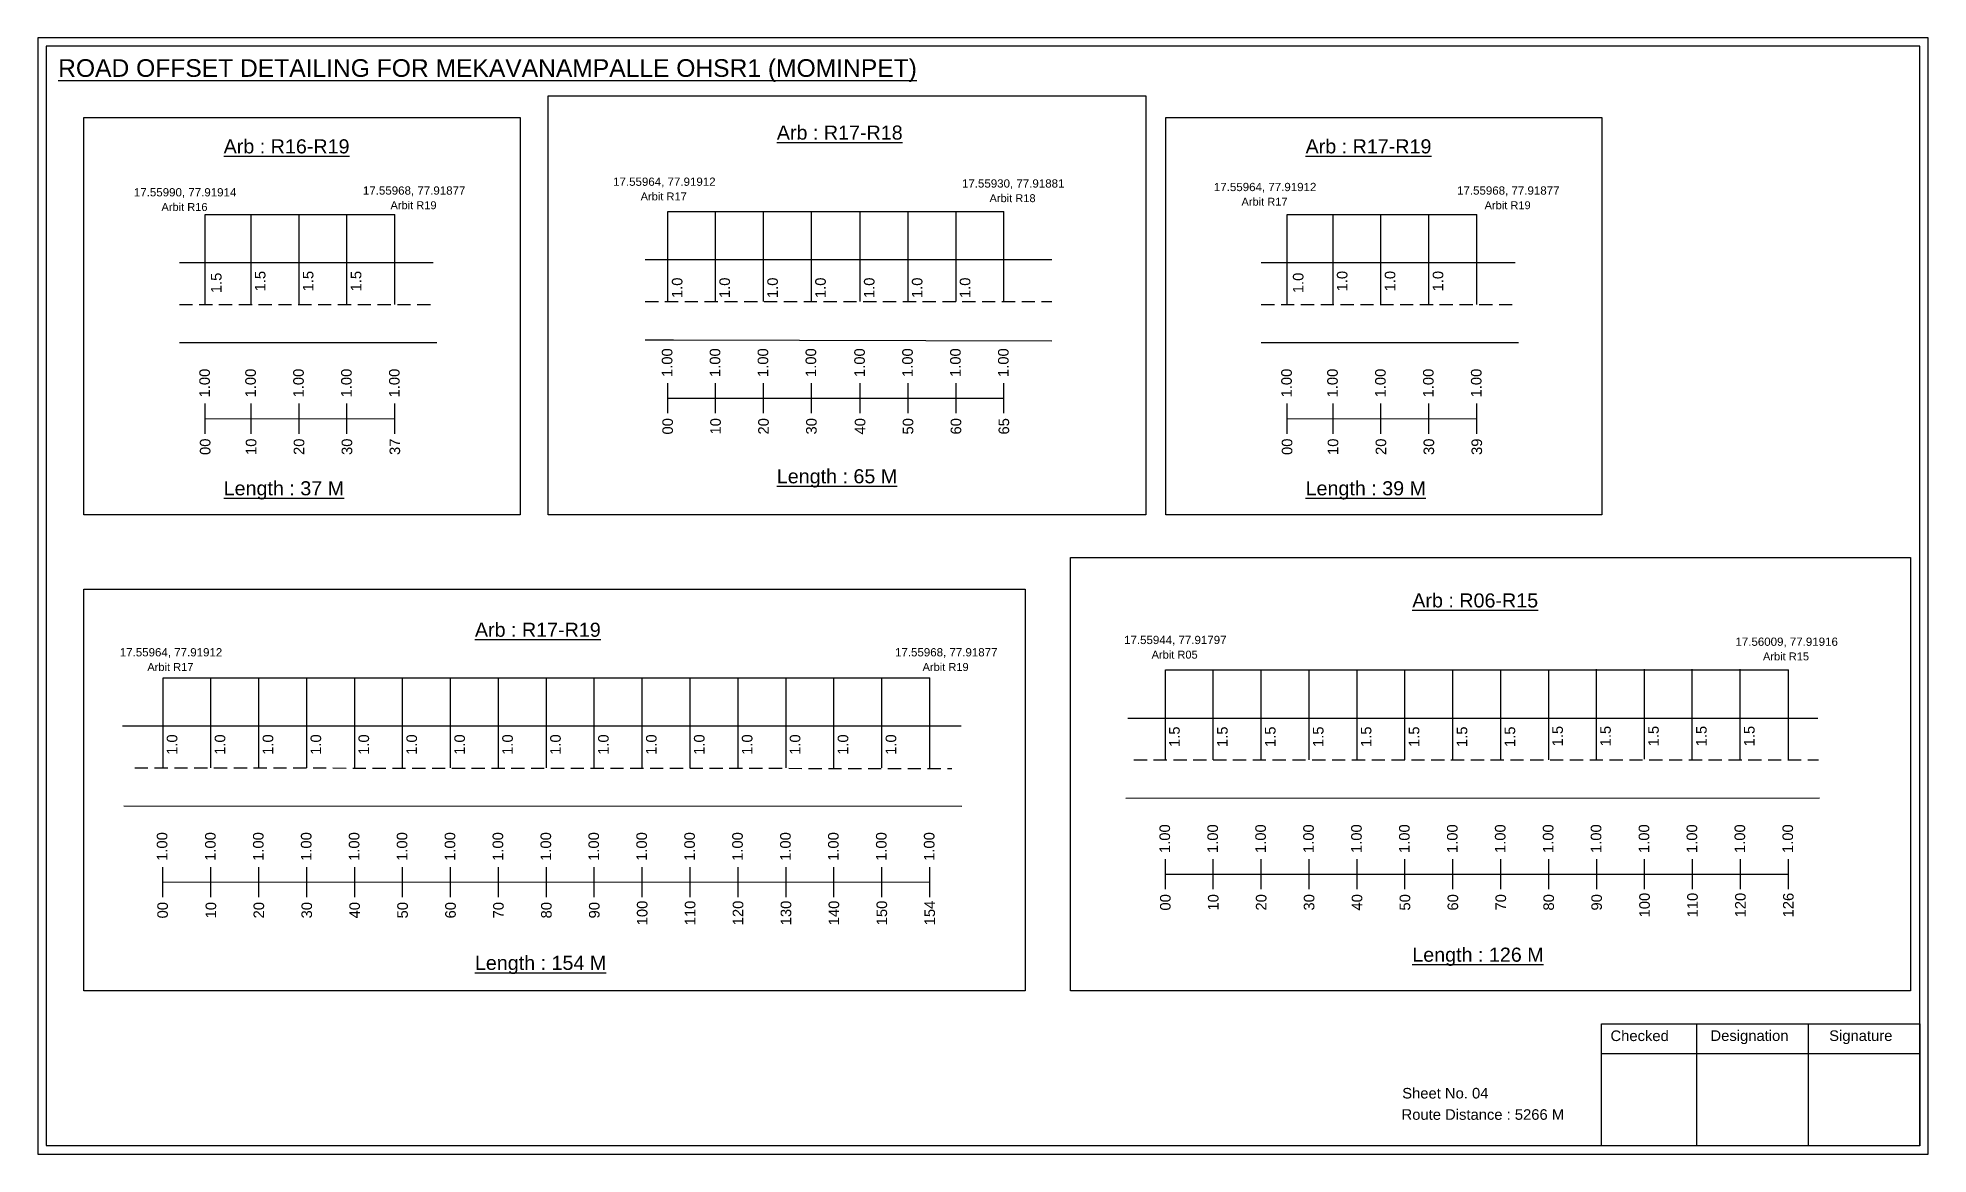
# Model space of a CAD drawing. Header units: inches. Extents: x 583 to 8862, y 412 to 2484.
# Drawn here: x 6312 to 6848, y 1957 to 2274 of the extents above; entities that cross this region are included whole.
import ezdxf

# ---------------------------------------------------------------- set-up
doc = ezdxf.new("R2010")
doc.units = ezdxf.units.IN
doc.header["$MEASUREMENT"] = 0
doc.linetypes.add('DASHED2', pattern=[0.375, 0.25, -0.125])
for name, color, linetype in [('PDF_Geometry', 7, 'Continuous'), ('PDF_Text', 5, 'Continuous'), ('pipe', 5, 'Continuous')]:
    doc.layers.add(name, color=color, linetype=linetype)
doc.styles.add('PDF Arial', font='arial.ttf')
doc.styles.get("Standard").update_dxf_attribs({"font": 'arial.ttf'})

msp = doc.modelspace()

# ---------------------------------------------------------------- texts
at = {"color": 242, "true_color": 0xcd2027}
for s, height, p in [('%%UROAD OFFSET DETAILING FOR MEKAVANAMPALLE OHSR1 (MOMINPET)', 5, (6317.54, 2262.56)), ('%%UArb : R17-R18', 4, (6521.49, 2244.74)), ('%%UArb : R16-R19', 4, (6364.51, 2240.84)), ('%%UArb : R17-R19', 4, (6671.55, 2240.84)), ('%%ULength : 65 M', 4, (6521.49, 2147.24)), ('%%ULength : 37 M', 4, (6364.51, 2143.84)), ('%%ULength : 39 M', 4, (6671.55, 2143.84)), ('%%UArb : R06-R15', 4, (6701.83, 2112.02)), ('%%UArb : R17-R19', 4, (6435.81, 2103.7)), ('%%ULength : 154 M', 4, (6435.81, 2009.2)), ('%%ULength : 126 M', 4, (6701.83, 2011.52))]:
    msp.add_text(s, height=height, dxfattribs=at).set_placement(p)
at = {"color": 5}
for s, height, p in [('17.55964, 77.91912', 2.34, (6475.03, 2231.64)), ('17.55930, 77.91881', 2.34, (6574.03, 2231.14)), ('17.55964, 77.91912', 2.34, (6645.53, 2230.14)), ('17.55990, 77.91914', 2.34, (6339.03, 2228.64)), ('Arbit R16', 2.246, (6346.85, 2224.51)), ('17.55968, 77.91877', 2.34, (6404.03, 2229.14)), ('Arbit R19', 2.246, (6411.85, 2225.01)), ('Arbit R17', 2.246, (6482.85, 2227.51)), ('Arbit R18', 2.246, (6581.85, 2227.01)), ('Arbit R17', 2.246, (6653.35, 2226.01)), ('17.55968, 77.91877', 2.34, (6714.53, 2229.14)), ('Arbit R19', 2.246, (6722.35, 2225.01)), ('17.55944, 77.91797', 2.34, (6620.03, 2101.64)), ('17.56009, 77.91916', 2.34, (6793.53, 2101.14)), ('17.55964, 77.91912', 2.34, (6335.03, 2098.14)), ('17.55968, 77.91877', 2.34, (6555.03, 2098.14)), ('Arbit R05', 2.246, (6627.85, 2097.51)), ('Arbit R15', 2.246, (6801.35, 2097.01)), ('Arbit R17', 2.246, (6342.85, 2094.01)), ('Arbit R19', 2.246, (6562.85, 2094.01))]:
    msp.add_text(s, height=height, dxfattribs=at).set_placement(p)
for s, p in [('1.5', (6363.91, 2201.18)), ('1.5', (6376.38, 2201.68)), ('1.5', (6389.98, 2201.68)), ('1.5', (6403.58, 2201.68)), ('1.0', (6494.7, 2199.79)), ('1.0', (6508.19, 2199.79)), ('1.0', (6521.79, 2199.79)), ('1.0', (6535.39, 2199.79)), ('1.0', (6549.21, 2199.79)), ('1.0', (6562.81, 2199.79)), ('1.0', (6576.41, 2199.79)), ('1.0', (6670.95, 2201.18)), ('1.0', (6683.42, 2201.68)), ('1.0', (6697.02, 2201.68)), ('1.0', (6710.62, 2201.68)), ('1.5', (6635.83, 2072.43)), ('1.5', (6649.43, 2072.43)), ('1.5', (6663.03, 2072.43)), ('1.5', (6676.63, 2072.43)), ('1.5', (6690.23, 2072.43)), ('1.5', (6703.83, 2072.43)), ('1.5', (6717.43, 2072.43)), ('1.5', (6731.03, 2072.43)), ('1.5', (6744.57, 2072.61)), ('1.5', (6758.17, 2072.61)), ('1.5', (6771.77, 2072.61)), ('1.5', (6785.37, 2072.61)), ('1.5', (6798.97, 2072.61)), ('1.0', (6351.37, 2070.2)), ('1.0', (6364.97, 2070.2)), ('1.0', (6378.57, 2070.2)), ('1.0', (6392.17, 2070.2)), ('1.0', (6405.77, 2070.2)), ('1.0', (6419.37, 2070.2)), ('1.0', (6432.97, 2070.2)), ('1.0', (6446.57, 2070.2)), ('1.0', (6460.17, 2070.2)), ('1.0', (6473.77, 2070.2)), ('1.0', (6487.37, 2070.2)), ('1.0', (6500.97, 2070.2)), ('1.0', (6514.57, 2070.2)), ('1.0', (6528.17, 2070.2)), ('1.0', (6541.77, 2070.2)), ('1.0', (6555.37, 2070.2))]:
    msp.add_text(s, height=3, rotation=90).set_placement(p)
at = {"color": 217, "true_color": 0x93278f}
for s, p in [('1.00', (6491.85, 2177.4)), ('1.00', (6505.45, 2177.4)), ('1.00', (6519.05, 2177.4)), ('1.00', (6532.65, 2177.4)), ('1.00', (6546.47, 2177.4)), ('1.00', (6560.07, 2177.4)), ('1.00', (6573.67, 2177.4)), ('1.00', (6587.27, 2177.4)), ('1.00', (6360.6, 2171.6)), ('1.00', (6373.64, 2171.6)), ('1.00', (6387.24, 2171.6)), ('1.00', (6400.84, 2171.6)), ('1.00', (6414.44, 2171.6)), ('1.00', (6667.64, 2171.6)), ('1.00', (6680.68, 2171.6)), ('1.00', (6694.28, 2171.6)), ('1.00', (6707.88, 2171.6)), ('1.00', (6721.48, 2171.6)), ('00', (6492, 2161.08)), ('10', (6505.6, 2161.08)), ('20', (6519.2, 2161.08)), ('30', (6532.8, 2161.08)), ('40', (6546.62, 2161.08)), ('50', (6560.22, 2161.08)), ('60', (6573.82, 2161.08)), ('65', (6587.42, 2161.08)), ('00', (6360.75, 2155.28)), ('10', (6373.79, 2155.28)), ('20', (6387.39, 2155.28)), ('30', (6400.99, 2155.28)), ('37', (6414.59, 2155.28)), ('00', (6667.79, 2155.28)), ('10', (6680.83, 2155.28)), ('20', (6694.43, 2155.28)), ('30', (6708.03, 2155.28)), ('39', (6721.63, 2155.28)), ('1.00', (6633.08, 2042.35)), ('1.00', (6646.68, 2042.35)), ('1.00', (6660.28, 2042.35)), ('1.00', (6673.88, 2042.35)), ('1.00', (6687.48, 2042.35)), ('1.00', (6701.08, 2042.35)), ('1.00', (6714.68, 2042.35)), ('1.00', (6728.28, 2042.35)), ('1.00', (6741.88, 2042.35)), ('1.00', (6755.48, 2042.35)), ('1.00', (6769.08, 2042.35)), ('1.00', (6782.68, 2042.35)), ('1.00', (6796.28, 2042.35)), ('1.00', (6809.88, 2042.35)), ('1.00', (6348.53, 2040.12)), ('1.00', (6362.23, 2040.12)), ('1.00', (6375.83, 2040.12)), ('1.00', (6389.43, 2040.12)), ('1.00', (6403.03, 2040.12)), ('1.00', (6416.63, 2040.12)), ('1.00', (6430.23, 2040.12)), ('1.00', (6443.83, 2040.12)), ('1.00', (6457.43, 2040.12)), ('1.00', (6471.03, 2040.12)), ('1.00', (6484.63, 2040.12)), ('1.00', (6498.23, 2040.12)), ('1.00', (6511.83, 2040.12)), ('1.00', (6525.43, 2040.12)), ('1.00', (6539.03, 2040.12)), ('1.00', (6552.63, 2040.12)), ('1.00', (6566.23, 2040.12)), ('00', (6348.68, 2023.8)), ('10', (6362.38, 2023.8)), ('20', (6375.98, 2023.8)), ('30', (6389.58, 2023.8)), ('40', (6403.18, 2023.8)), ('50', (6416.78, 2023.8)), ('60', (6430.38, 2023.8)), ('70', (6443.98, 2023.8)), ('80', (6457.58, 2023.8)), ('90', (6471.18, 2023.8)), ('100', (6484.78, 2021.85)), ('110', (6498.38, 2021.85)), ('120', (6511.98, 2021.85)), ('130', (6525.58, 2021.85)), ('140', (6539.18, 2021.85)), ('150', (6552.78, 2021.85)), ('154', (6566.38, 2021.85)), ('00', (6633.24, 2026.03)), ('10', (6646.84, 2026.03)), ('20', (6660.44, 2026.03)), ('30', (6674.04, 2026.03)), ('40', (6687.64, 2026.03)), ('50', (6701.24, 2026.03)), ('60', (6714.84, 2026.03)), ('70', (6728.44, 2026.03)), ('80', (6742.04, 2026.03)), ('90', (6755.64, 2026.03)), ('100', (6769.24, 2024.08)), ('110', (6782.84, 2024.08)), ('120', (6796.44, 2024.08)), ('126', (6810.04, 2024.08))]:
    msp.add_text(s, height=3, rotation=90, dxfattribs=at).set_placement(p)
for s, p in [('Sheet No. 04', (6698.98, 1972.72)), ('Route Distance : 5266 M', (6698.79, 1966.67))]:
    msp.add_text(s, height=3).set_placement(p)
at = {"layer": 'PDF_Text', "color": 7, "attachment_point": 7, "style": 'PDF Arial'}
for s, insert, char_height in [('Checked', (6758.08, 1988.97), 3.001), ('Designation', (6786.46, 1988.14), 3.0006), ('Signature', (6820.14, 1988.14), 3.001)]:
    msp.add_mtext(s, dxfattribs=dict(at, insert=insert, char_height=char_height))

# ---------------------------------------------------------------- linework, layer by layer
at = {"color": 5}
for p, q in [((6359.28, 2223.54), (6413.11, 2223.54)), ((6490.53, 2224.33), (6585.94, 2224.33)), ((6666.32, 2223.54), (6720.15, 2223.54)), ((6631.76, 2094.29), (6808.56, 2094.29)), ((6347.3, 2092.06), (6564.9, 2092.06))]:
    msp.add_line(p, q, dxfattribs=at)
for p, q in [((6359.28, 2198), (6359.28, 2223.54)), ((6372.31, 2198), (6372.31, 2223.54)), ((6385.91, 2198), (6385.91, 2223.54)), ((6399.51, 2198), (6399.51, 2223.54)), ((6413.11, 2198), (6413.11, 2223.54)), ((6490.53, 2198.79), (6490.53, 2224.33)), ((6504.13, 2198.79), (6504.13, 2224.33)), ((6517.73, 2198.79), (6517.73, 2224.33)), ((6531.33, 2198.79), (6531.33, 2224.33)), ((6545.14, 2198.79), (6545.14, 2224.33)), ((6558.74, 2198.79), (6558.74, 2224.33)), ((6572.34, 2198.79), (6572.34, 2224.33)), ((6585.94, 2198.79), (6585.94, 2224.33)), ((6666.32, 2198), (6666.32, 2223.54)), ((6679.35, 2198), (6679.35, 2223.54)), ((6692.95, 2198), (6692.95, 2223.54)), ((6706.55, 2198), (6706.55, 2223.54)), ((6720.15, 2198), (6720.15, 2223.54)), ((6599.54, 2210.68), (6484.12, 2210.68)), ((6351.93, 2209.89), (6423.96, 2209.89)), ((6658.97, 2209.89), (6731.01, 2209.89)), ((6351.93, 2187.2), (6424.96, 2187.2)), ((6484.12, 2187.99), (6492.18, 2187.99)), ((6492.18, 2187.99), (6599.54, 2187.7)), ((6658.97, 2187.2), (6732.01, 2187.2)), ((6631.76, 2068.76), (6631.76, 2094.29)), ((6645.36, 2068.76), (6645.36, 2094.29)), ((6658.96, 2068.76), (6658.96, 2094.29)), ((6672.56, 2068.76), (6672.56, 2094.29)), ((6686.16, 2068.76), (6686.16, 2094.29)), ((6699.76, 2068.76), (6699.76, 2094.29)), ((6713.36, 2068.76), (6713.36, 2094.29)), ((6726.96, 2068.76), (6726.96, 2094.29)), ((6740.56, 2068.76), (6740.56, 2094.29)), ((6754.1, 2068.94), (6754.1, 2094.48)), ((6767.7, 2068.94), (6767.7, 2094.48)), ((6781.3, 2068.94), (6781.3, 2094.48)), ((6794.9, 2068.94), (6794.9, 2094.48)), ((6808.56, 2068.76), (6808.56, 2094.29)), ((6347.3, 2066.52), (6347.3, 2092.06)), ((6360.9, 2066.52), (6360.9, 2092.06)), ((6374.5, 2066.52), (6374.5, 2092.06)), ((6388.1, 2066.52), (6388.1, 2092.06)), ((6401.7, 2066.52), (6401.7, 2092.06)), ((6415.3, 2066.52), (6415.3, 2092.06)), ((6428.9, 2066.52), (6428.9, 2092.06)), ((6442.5, 2066.52), (6442.5, 2092.06)), ((6456.1, 2066.52), (6456.1, 2092.06)), ((6469.7, 2066.52), (6469.7, 2092.06)), ((6483.3, 2066.52), (6483.3, 2092.06)), ((6496.9, 2066.52), (6496.9, 2092.06)), ((6510.5, 2066.52), (6510.5, 2092.06)), ((6524.1, 2066.52), (6524.1, 2092.06)), ((6537.7, 2066.52), (6537.7, 2092.06)), ((6551.3, 2066.52), (6551.3, 2092.06)), ((6564.9, 2066.52), (6564.9, 2092.06)), ((6335.76, 2078.41), (6573.84, 2078.41)), ((6621.06, 2080.64), (6816.94, 2080.64)), ((6336.15, 2055.72), (6574, 2055.69)), ((6620.52, 2057.96), (6817.35, 2057.99))]:
    msp.add_line(p, q)
at = {"linetype": 'DASHED2', "ltscale": 15}
for p, q in [((6351.93, 2198), (6424.46, 2198)), ((6484.12, 2198.79), (6599.54, 2198.79)), ((6658.97, 2198), (6731.51, 2198)), ((6339.26, 2066.52), (6571.15, 2066.35)), ((6622.81, 2068.76), (6817.09, 2068.76))]:
    msp.add_line(p, q, dxfattribs=at)
at = {"color": 217, "true_color": 0x93278f}
for p, q in [((6490.53, 2167.1), (6490.53, 2175.66)), ((6504.13, 2167.1), (6504.13, 2175.66)), ((6517.73, 2167.1), (6517.73, 2175.66)), ((6531.33, 2167.1), (6531.33, 2175.66)), ((6545.14, 2167.1), (6545.14, 2175.66)), ((6558.74, 2167.1), (6558.74, 2175.66)), ((6572.34, 2167.1), (6572.34, 2175.66)), ((6585.94, 2167.1), (6585.94, 2175.66)), ((6359.28, 2161.3), (6359.28, 2169.86)), ((6372.31, 2161.3), (6372.31, 2169.86)), ((6385.91, 2161.3), (6385.91, 2169.86)), ((6399.51, 2161.3), (6399.51, 2169.86)), ((6413.11, 2161.3), (6413.11, 2169.86)), ((6490.53, 2171.37), (6585.94, 2171.43)), ((6666.32, 2161.3), (6666.32, 2169.86)), ((6679.35, 2161.3), (6679.35, 2169.86)), ((6692.95, 2161.3), (6692.95, 2169.86)), ((6706.55, 2161.3), (6706.55, 2169.86)), ((6720.15, 2161.3), (6720.15, 2169.86)), ((6359.28, 2165.58), (6413.11, 2165.59)), ((6666.32, 2165.58), (6720.15, 2165.59)), ((6631.76, 2032.06), (6631.76, 2040.62)), ((6645.36, 2032.06), (6645.36, 2040.62)), ((6658.96, 2032.06), (6658.96, 2040.62)), ((6672.56, 2032.06), (6672.56, 2040.62)), ((6686.16, 2032.06), (6686.16, 2040.62)), ((6699.76, 2032.06), (6699.76, 2040.62)), ((6713.36, 2032.06), (6713.36, 2040.62)), ((6726.96, 2032.06), (6726.96, 2040.62)), ((6740.56, 2032.06), (6740.56, 2040.62)), ((6754.16, 2032.06), (6754.16, 2040.62)), ((6767.76, 2032.06), (6767.76, 2040.62)), ((6781.36, 2032.06), (6781.36, 2040.62)), ((6794.96, 2032.06), (6794.96, 2040.62)), ((6808.56, 2032.06), (6808.56, 2040.62)), ((6347.2, 2029.83), (6347.2, 2038.38)), ((6347.3, 2034.09), (6564.9, 2034.14)), ((6360.9, 2029.83), (6360.9, 2038.38)), ((6374.5, 2029.83), (6374.5, 2038.38)), ((6388.1, 2029.83), (6388.1, 2038.38)), ((6401.7, 2029.83), (6401.7, 2038.38)), ((6415.3, 2029.83), (6415.3, 2038.38)), ((6428.9, 2029.83), (6428.9, 2038.38)), ((6442.5, 2029.83), (6442.5, 2038.38)), ((6456.1, 2029.83), (6456.1, 2038.38)), ((6469.7, 2029.83), (6469.7, 2038.38)), ((6483.3, 2029.83), (6483.3, 2038.38)), ((6496.9, 2029.83), (6496.9, 2038.38)), ((6510.5, 2029.83), (6510.5, 2038.38)), ((6524.1, 2029.83), (6524.1, 2038.38)), ((6537.7, 2029.83), (6537.7, 2038.38)), ((6551.3, 2029.83), (6551.3, 2038.38)), ((6564.9, 2029.83), (6564.9, 2038.38)), ((6631.76, 2036.33), (6808.56, 2036.39))]:
    msp.add_line(p, q, dxfattribs=at)
for points in [[(6456.6, 2257.16), (6626.22, 2257.16), (6626.22, 2138.34), (6456.6, 2138.34)], [(6324.81, 2251.02), (6448.62, 2251.02), (6448.62, 2138.34), (6324.81, 2138.34)], [(6631.85, 2251.02), (6755.66, 2251.02), (6755.66, 2138.34), (6631.85, 2138.34)], [(6324.81, 2117.22), (6591.93, 2117.22), (6591.93, 2003.3), (6324.81, 2003.3)]]:
    msp.add_lwpolyline(points, close=True)
at = {"layer": 'PDF_Geometry'}
for points in [[(6311.76, 2273.63), (6311.76, 1956.92), (6848.24, 1956.92), (6848.24, 2273.63)], [(6314.09, 2271.3), (6314.09, 1959.34), (6845.82, 1959.34), (6845.82, 2271.3)]]:
    msp.add_lwpolyline(points, close=True, dxfattribs=at)
at = {"layer": 'PDF_Geometry', "color": 242, "true_color": 0xcc1f26}
msp.add_lwpolyline([(6845.82, 1959.24), (6755.48, 1959.24), (6755.48, 1993.86), (6845.82, 1993.86)], close=True, dxfattribs=at)
for points in [[(6782.46, 1993.86), (6782.46, 1959.24)], [(6814.19, 1993.86), (6814.19, 1959.24)], [(6755.48, 1985.48), (6845.82, 1985.48)]]:
    msp.add_lwpolyline(points, dxfattribs=at)
at = {"layer": 'pipe', "color": 0}
msp.add_lwpolyline([(6604.86, 2126.15), (6843.18, 2126.15), (6843.18, 2003.3), (6604.86, 2003.3)], close=True, dxfattribs=at)

msp.set_redraw_order([(e.dxf.handle, doc.entitydb.next_handle()) for e in msp.query("TEXT MTEXT ATTDEF DIMENSION ARC_DIMENSION")])  # texts and dimensions are drawn at this point

doc.saveas('drawing.dxf')
